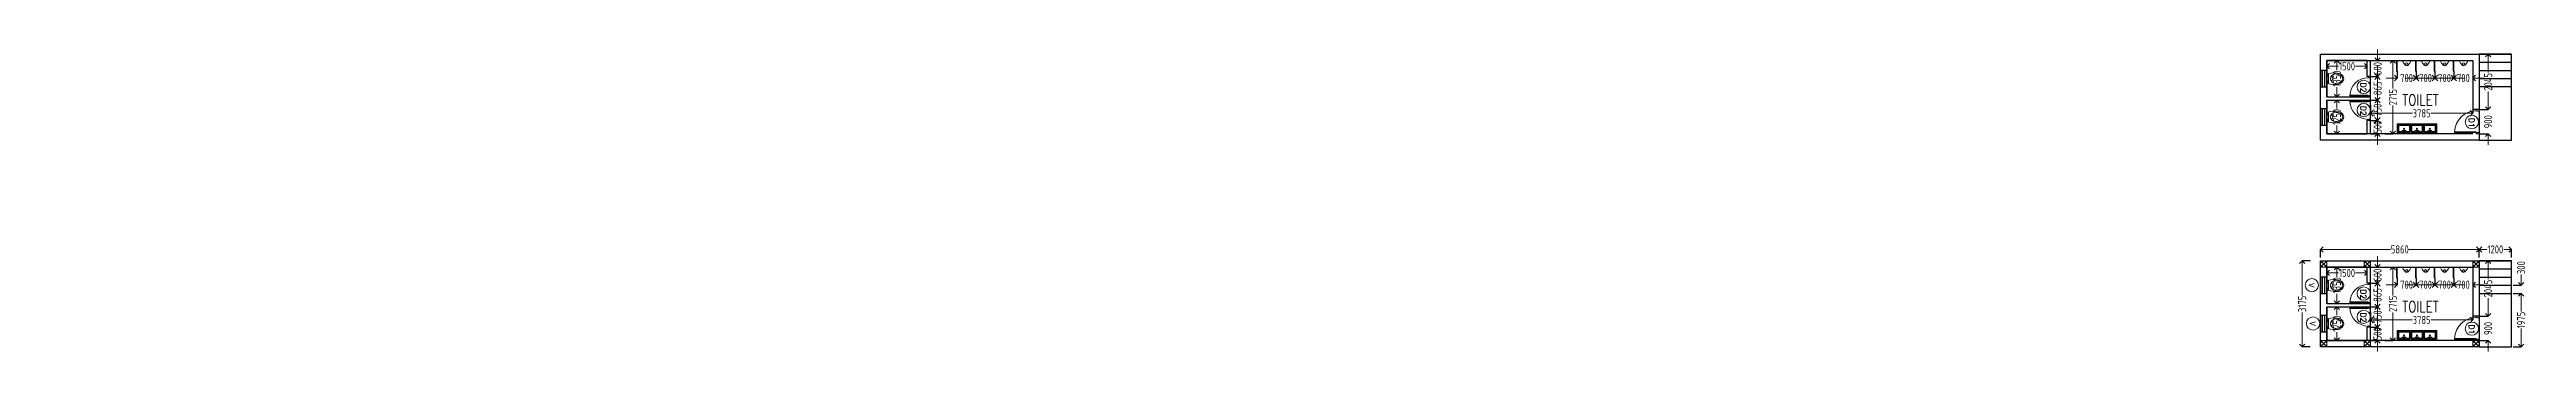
# Model space of a CAD drawing. Header units: inches. Extents: x -605 to 2991212, y -2872845 to 0.
# Drawn here: x 2101903 to 2193418, y -2741334 to -2730186 of the extents above; entities that cross this region are included whole.
import ezdxf

# ---------------------------------------------------------------- set-up
doc = ezdxf.new("R2010")
doc.units = ezdxf.units.IN
doc.header["$LTSCALE"] = 600
doc.header["$MEASUREMENT"] = 0
for name, color, linetype, lineweight in [('DIM', 251, 'Continuous', 0), ('FURNITURE', 23, 'Continuous', 9), ('OBJET', 251, 'Continuous', 9), ('rRCC 2', 40, 'Continuous', 15), ('TEXT', 7, 'Continuous', 0)]:
    doc.layers.add(name, color=color, linetype=linetype, lineweight=lineweight)
doc.layers.add('SnT-DIMENSION', color=7, linetype='Continuous')
doc.layers.add('SnT-ROAD', color=25, linetype='Continuous')
doc.layers.add('window', color=7, linetype='Continuous', lineweight=15, true_color=0x735461)
doc.styles.add('DIM', font='geniso.shx', dxfattribs={"width": 0.85})
doc.styles.add('PV_ROMAND', font='romand.shx')
doc.styles.add('ROMAND', font='romand.shx')
doc.dimstyles.new('ST-100', dxfattribs={"dimscale": 100, "dimtxt": 2.5, "dimasz": 2, "dimexe": 0.18, "dimexo": 0.0625, "dimgap": 0.2, "dimtad": 0, "dimdec": 0, "dimzin": 0, "dimdsep": 46, "dimtxsty": 'DIM', "dimblk": 'OPEN90', "dimcen": 0.09, "dimclrd": 256, "dimclrt": 7, "dimadec": 0, "dimazin": 0, "dimtfac": 1, "dimtdec": 0, "dimtofl": 0, "dimtmove": 0, "dimatfit": 3, "dimldrblk": 'OPEN90', "dimfxl": 1, "dimtolj": 1, "dimtzin": 0, "dimlwd": -1, "dimarcsym": 0})

msp = doc.modelspace()

# ---------------------------------------------------------------- texts
at = {"layer": 'SnT-DIMENSION', "linetype": 'ByBlock', "insert": (2187118.8, -2739480.5), "char_height": 400, "width": 4548.905, "attachment_point": 1, "style": 'ROMAND'}
msp.add_mtext('\\pxqc;{\\W0.8; TOILET}', dxfattribs=at)

# ---------------------------------------------------------------- blocks, each defined once
blk = doc.blocks.new('Urinal')
at = {"layer": 'OBJET'}
blk.add_circle((2454060.8, -2300340.1), 1.71, dxfattribs=at)
for centre, radius, start, end in [((2454055.3, -2300340.1), 6, 47.5611, 90), ((2454055.3, -2300340.1), 6, 270, 312.4389), ((2454083.6, -2300309.1), 36, 227.5611, 233.6632), ((2454083.6, -2300371.1), 36, 126.3368, 132.4389), ((2454060.8, -2300340.1), 2.48, 306.3368, 53.6632)]:
    blk.add_arc(centre, radius, start, end, dxfattribs=at)
blk = doc.blocks.new('door1')
at = {"layer": 'FURNITURE', "ltscale": 10}
blk.add_line((-29102.5, -2427.7), (-29134, -2427.7), dxfattribs=at)
for points in [[(-29103.3, -2391.1), (-29103.3, -2423.5), (-29102.2, -2423.5), (-29102.2, -2391.1)], [(-29134, -2425), (-29134.5, -2425), (-29134.5, -2423.5), (-29136.2, -2423.5), (-29136.2, -2427.7), (-29134, -2427.7)], [(-29102.5, -2425), (-29102, -2425), (-29102, -2423.5), (-29100.2, -2423.5), (-29100.2, -2427.7), (-29102.5, -2427.7)]]:
    blk.add_lwpolyline(points, close=True, dxfattribs=at)
blk.add_arc((-29102.2, -2423.5), 32.2, 91.8346, 180, dxfattribs=at)
blk = doc.blocks.new('D2')
at = {"layer": 'TEXT'}
blk.add_circle((2458089, -2300414), 246, dxfattribs=at)
at = {"layer": 'TEXT', "insert": (2457932, -2300321), "char_height": 206.1, "attachment_point": 1, "style": 'PV_ROMAND'}
blk.add_mtext('D2', dxfattribs=at)
blk = doc.blocks.new('WC')
at = {"layer": 'OBJET'}
for p, q in [((-6.5, 2.5), (6.5, 2.5)), ((-5.8, 0), (5.8, 0))]:
    blk.add_line(p, q, dxfattribs=at)
for centre in [(-3.9, 1.1), (3.9, 1.1)]:
    blk.add_circle(centre, 0.504, dxfattribs=at)
for centre, radius, start, end in [((34.7, 11.8), 42.2, 181.0205, 196.1744), ((0, 11), 6, 180, 0), ((0, 5), 2.79, 13.4234, 166.5766), ((-34.7, 11.8), 42.2, 343.8256, 358.9795)]:
    blk.add_arc(centre, radius, start, end, dxfattribs=at)
blk.add_ellipse((0, 11), major_axis=(0, 11), ratio=0.681818, start_param=4.712389, end_param=7.853982, dxfattribs=at)
blk.add_open_spline([(6, 11), (6, 11.7), (5.9, 12.4), (5.7, 14.2), (5.4, 15.3), (4.6, 17.2), (4, 18.1), (2.9, 19.4), (2.3, 19.8), (1, 20.4), (0.4, 20.5), (-0.7, 20.5), (-1.3, 20.3), (-2.3, 19.8), (-2.8, 19.4), (-3.8, 18.4), (-4.2, 17.8), (-5, 16.3), (-5.3, 15.5), (-5.8, 13.7), (-5.9, 12.7), (-6, 11.5), (-6, 11.3), (-6, 11)], degree=3, knots=[4.712389, 4.712389, 4.712389, 4.712389, 4.92559, 4.92559, 5.275668, 5.275668, 5.625747, 5.625747, 5.975825, 5.975825, 6.325903, 6.325903, 6.616019, 6.616019, 6.906135, 6.906135, 7.196251, 7.196251, 7.486368, 7.486368, 7.776484, 7.776484, 7.853982, 7.853982, 7.853982, 7.853982], dxfattribs=at)
blk = doc.blocks.new('D1')
at = {"layer": 'TEXT'}
blk.add_circle((2456730, -2276732), 246, dxfattribs=at)
at = {"layer": 'TEXT', "insert": (2456573, -2276639), "char_height": 206.1, "attachment_point": 1, "style": 'PV_ROMAND'}
blk.add_mtext('D1', dxfattribs=at)
blk = doc.blocks.new('svsdsdcsd')
at = {"layer": 'OBJET', "linetype": 'ByBlock'}
for p, q in [((165026.2, -53640.8), (165026.2, -53633)), ((165027.1, -53632.2), (165041.4, -53632.2)), ((165030, -53641.7), (165027.1, -53641.7)), ((165031.5, -53640.3), (165030.7, -53641.3)), ((165036.3, -53640), (165032.1, -53640)), ((165037.8, -53641.3), (165037, -53640.3)), ((165041.4, -53641.7), (165038.4, -53641.7)), ((165042.2, -53633), (165042.2, -53640.8))]:
    blk.add_line(p, q, dxfattribs=at)
blk.add_lwpolyline([(165042.7, -53642.9), (165025.8, -53642.9, -0.414214), (165025, -53642.1), (165025, -53631.8, -0.414214), (165025.8, -53630.9), (165042.7, -53630.9, -0.414214), (165043.5, -53631.8), (165043.5, -53642.1, -0.414214)], format="xyb", close=True, dxfattribs=at)
for centre, radius in [((165032.8, -53641), 0.421), ((165034.2, -53637.5), 0.842), ((165034.2, -53641), 0.421), ((165035.7, -53641), 0.421)]:
    blk.add_circle(centre, radius, dxfattribs=at)
for centre, start, end in [((165027.1, -53633), 90, 180), ((165027.1, -53640.8), 180, 270), ((165030, -53640.8), 270, 323.1301), ((165032.1, -53640.8), 90, 143.1301), ((165036.3, -53640.8), 36.8699, 90), ((165038.4, -53640.8), 216.8699, 270), ((165041.4, -53633), 0, 90), ((165041.4, -53640.8), 270, 0)]:
    blk.add_arc(centre, 0.842, start, end, dxfattribs=at)
blk = doc.blocks.new('5TV')
at = {"layer": 'SnT-ROAD', "color": 5, "linetype": 'ByBlock'}
blk.add_lwpolyline([(2695000, -2336680), (2695000, -2337280), (2695230, -2337280), (2695230, -2336680)], close=True, dxfattribs=at)
for points in [[(2695071, -2337280), (2695071, -2336680)], [(2695159, -2337280), (2695159, -2336680)]]:
    blk.add_lwpolyline(points, dxfattribs=at)
blk = doc.blocks.new('_Open90')
at = {"color": 0, "linetype": 'ByBlock', "lineweight": -2}
for p, q in [((0, 0), (-1, 0)), ((-0.5, 0.5), (0, 0)), ((0, 0), (-0.5, -0.5))]:
    blk.add_line(p, q, dxfattribs=at)
blk = doc.blocks.new('*D1980')
at = {"layer": 'Defpoints', "color": 0}
for p in [(2185808, -2737989), (2191668, -2737566), (2191668, -2737989)]:
    blk.add_point(p, dxfattribs=at)
at = {"layer": 'DIM', "color": 0, "linetype": 'ByBlock', "lineweight": -2}
for p, q in [((2185808, -2737866), (2185808, -2737566)), ((2191668, -2737866), (2191668, -2737566))]:
    blk.add_line(p, q, dxfattribs=at)
at = {"layer": 'DIM', "linetype": 'ByBlock'}
for p, q in [((2186008, -2737566), (2188399, -2737566)), ((2191468, -2737566), (2189077, -2737566))]:
    blk.add_line(p, q, dxfattribs=at)
at = {"layer": 'DIM', "xscale": 200, "yscale": 200, "zscale": 200}
for p, rotation in [((2185808, -2737566), 179.9999999999955), ((2191668, -2737566), 359.9999999999955)]:
    blk.add_blockref('_Open90', p, dxfattribs=dict(at, rotation=rotation))
at = {"layer": 'DIM', "color": 7, "insert": (2188738, -2737566), "char_height": 300, "attachment_point": 5, "style": 'DIM'}
blk.add_mtext('\\A1;5860', dxfattribs=at)
blk = doc.blocks.new('*D1981')
at = {"layer": 'Defpoints', "color": 0}
for p in [(2191668, -2737989), (2192868, -2737566), (2192868, -2737989)]:
    blk.add_point(p, dxfattribs=at)
at = {"layer": 'DIM', "color": 0, "linetype": 'ByBlock', "lineweight": -2}
for p, q in [((2191668, -2737866), (2191668, -2737566)), ((2192868, -2737866), (2192868, -2737566))]:
    blk.add_line(p, q, dxfattribs=at)
at = {"layer": 'DIM', "linetype": 'ByBlock'}
for p, q in [((2191868, -2737566), (2191954, -2737566)), ((2192668, -2737566), (2192581, -2737566))]:
    blk.add_line(p, q, dxfattribs=at)
at = {"layer": 'DIM', "xscale": 200, "yscale": 200, "zscale": 200, "rotation": 180}
blk.add_blockref('_Open90', (2191668, -2737566), dxfattribs=at)
at = {"layer": 'DIM', "xscale": 200, "yscale": 200, "zscale": 200}
blk.add_blockref('_Open90', (2192868, -2737566), dxfattribs=at)
at = {"layer": 'DIM', "color": 7, "insert": (2192268, -2737566), "char_height": 300, "attachment_point": 5, "style": 'DIM'}
blk.add_mtext('\\A1;1200', dxfattribs=at)
blk = doc.blocks.new('*D1982')
at = {"layer": 'Defpoints', "color": 0}
for p in [(2186038, -2738435), (2187538, -2738435), (2187538, -2738435)]:
    blk.add_point(p, dxfattribs=at)
at = {"layer": 'DIM', "color": 0, "linetype": 'ByBlock', "lineweight": -2}
for p, q in [((2186038, -2738435), (2186038, -2738435)), ((2187538, -2738435), (2187538, -2738435))]:
    blk.add_line(p, q, dxfattribs=at)
at = {"layer": 'DIM', "linetype": 'ByBlock'}
for p, q in [((2186238, -2738435), (2186474, -2738435)), ((2187338, -2738435), (2187101, -2738435))]:
    blk.add_line(p, q, dxfattribs=at)
at = {"layer": 'DIM', "xscale": 200, "yscale": 200, "zscale": 200}
for p, rotation in [((2186038, -2738435), 179.9999999999822), ((2187538, -2738435), 359.9999999999822)]:
    blk.add_blockref('_Open90', p, dxfattribs=dict(at, rotation=rotation))
at = {"layer": 'DIM', "color": 7, "insert": (2186788, -2738435), "char_height": 300, "attachment_point": 5, "style": 'DIM'}
blk.add_mtext('\\A1;1500', dxfattribs=at)
blk = doc.blocks.new('*D1983')
at = {"layer": 'Defpoints', "color": 0}
for p in [(2186038, -2739684), (2186038, -2740934), (2186413, -2740934)]:
    blk.add_point(p, dxfattribs=at)
at = {"layer": 'DIM', "color": 0, "linetype": 'ByBlock', "lineweight": -2}
for p, q in [((2186113, -2739684), (2186413, -2739684)), ((2186113, -2740934), (2186413, -2740934))]:
    blk.add_line(p, q, dxfattribs=at)
at = {"layer": 'DIM', "linetype": 'ByBlock'}
for p, q in [((2186413, -2739884), (2186413, -2739996)), ((2186413, -2740734), (2186413, -2740622))]:
    blk.add_line(p, q, dxfattribs=at)
at = {"layer": 'DIM', "xscale": 200, "yscale": 200, "zscale": 200}
for p, rotation in [((2186413, -2739684), 89.99999999997867), ((2186413, -2740934), 269.9999999999786)]:
    blk.add_blockref('_Open90', p, dxfattribs=dict(at, rotation=rotation))
at = {"layer": 'DIM', "color": 7, "insert": (2186413, -2740309), "char_height": 300, "attachment_point": 5, "rotation": 90, "style": 'DIM'}
blk.add_mtext('\\A1;1250', dxfattribs=at)
blk = doc.blocks.new('*D1984')
at = {"layer": 'Defpoints', "color": 0}
for p in [(2185808, -2737989), (2185132, -2741164), (2185808, -2741164)]:
    blk.add_point(p, dxfattribs=at)
at = {"layer": 'DIM', "color": 0, "linetype": 'ByBlock', "lineweight": -2}
for p, q in [((2185432, -2737989), (2185132, -2737989)), ((2185432, -2741164), (2185132, -2741164))]:
    blk.add_line(p, q, dxfattribs=at)
at = {"layer": 'DIM', "linetype": 'ByBlock'}
for p, q in [((2185132, -2738189), (2185132, -2739263)), ((2185132, -2740964), (2185132, -2739890))]:
    blk.add_line(p, q, dxfattribs=at)
at = {"layer": 'DIM', "xscale": 200, "yscale": 200, "zscale": 200}
for p, rotation in [((2185132, -2737989), 90), ((2185132, -2741164), 270)]:
    blk.add_blockref('_Open90', p, dxfattribs=dict(at, rotation=rotation))
at = {"layer": 'DIM', "color": 7, "insert": (2185132, -2739576), "char_height": 300, "attachment_point": 5, "rotation": 90, "style": 'DIM'}
blk.add_mtext('\\A1;3175', dxfattribs=at)
blk = doc.blocks.new('*D1985')
at = {"layer": 'Defpoints', "color": 0}
for p in [(2187653, -2739462), (2191438, -2739462), (2191438, -2740173)]:
    blk.add_point(p, dxfattribs=at)
at = {"layer": 'DIM', "color": 0, "linetype": 'ByBlock', "lineweight": -2}
for p, q in [((2187653, -2739873), (2187653, -2740173)), ((2191438, -2739873), (2191438, -2740173))]:
    blk.add_line(p, q, dxfattribs=at)
at = {"layer": 'DIM', "linetype": 'ByBlock'}
for p, q in [((2187853, -2740173), (2189206, -2740173)), ((2191238, -2740173), (2189884, -2740173))]:
    blk.add_line(p, q, dxfattribs=at)
at = {"layer": 'DIM', "xscale": 200, "yscale": 200, "zscale": 200}
for p, rotation in [((2187653, -2740173), 179.9999999999859), ((2191438, -2740173), 359.9999999999859)]:
    blk.add_blockref('_Open90', p, dxfattribs=dict(at, rotation=rotation))
at = {"layer": 'DIM', "color": 7, "insert": (2189545, -2740173), "char_height": 300, "attachment_point": 5, "style": 'DIM'}
blk.add_mtext('\\A1;3785', dxfattribs=at)
blk = doc.blocks.new('*D1986')
at = {"layer": 'Defpoints', "color": 0}
for p in [(2188131, -2738219), (2188131, -2740934), (2188484, -2740934)]:
    blk.add_point(p, dxfattribs=at)
at = {"layer": 'DIM', "color": 0, "linetype": 'ByBlock', "lineweight": -2}
for p, q in [((2188184, -2738219), (2188484, -2738219)), ((2188184, -2740934), (2188484, -2740934))]:
    blk.add_line(p, q, dxfattribs=at)
at = {"layer": 'DIM', "linetype": 'ByBlock'}
for p, q in [((2188484, -2738419), (2188484, -2739263)), ((2188484, -2740734), (2188484, -2739890))]:
    blk.add_line(p, q, dxfattribs=at)
at = {"layer": 'DIM', "xscale": 200, "yscale": 200, "zscale": 200}
for p, rotation in [((2188484, -2738219), 90.00000000046188), ((2188484, -2740934), 270.0000000004619)]:
    blk.add_blockref('_Open90', p, dxfattribs=dict(at, rotation=rotation))
at = {"layer": 'DIM', "color": 7, "insert": (2188484, -2739576), "char_height": 300, "attachment_point": 5, "rotation": 90, "style": 'DIM'}
blk.add_mtext('\\A1;2715', dxfattribs=at)
blk = doc.blocks.new('*D1987')
at = {"layer": 'Defpoints', "color": 0}
for p in [(2186397, -2738219), (2186413, -2738219), (2186413, -2739569)]:
    blk.add_point(p, dxfattribs=at)
at = {"layer": 'DIM', "color": 0, "linetype": 'ByBlock', "lineweight": -2}
for p, q in [((2186397, -2738219), (2186413, -2738219)), ((2186413, -2739569), (2186413, -2739569))]:
    blk.add_line(p, q, dxfattribs=at)
at = {"layer": 'DIM', "linetype": 'ByBlock'}
for p, q in [((2186413, -2738419), (2186413, -2738581)), ((2186413, -2739369), (2186413, -2739207))]:
    blk.add_line(p, q, dxfattribs=at)
at = {"layer": 'DIM', "xscale": 200, "yscale": 200, "zscale": 200}
for p, rotation in [((2186413, -2738219), 90), ((2186413, -2739569), 270)]:
    blk.add_blockref('_Open90', p, dxfattribs=dict(at, rotation=rotation))
at = {"layer": 'DIM', "color": 7, "insert": (2186413, -2738894), "char_height": 300, "attachment_point": 5, "rotation": 90, "style": 'DIM'}
blk.add_mtext('\\A1;1350', dxfattribs=at)
blk = doc.blocks.new('*D1988')
at = {"layer": 'Defpoints', "color": 0}
for p in [(2187653, -2738219), (2187653, -2738819), (2187916, -2738819)]:
    blk.add_point(p, dxfattribs=at)
at = {"layer": 'DIM', "linetype": 'ByBlock'}
for p, q in [((2187916, -2738019), (2187916, -2737819)), ((2187916, -2739019), (2187916, -2739219))]:
    blk.add_line(p, q, dxfattribs=at)
at = {"layer": 'DIM', "color": 0, "linetype": 'ByBlock', "lineweight": -2}
for p, q in [((2187653, -2738219), (2187916, -2738219)), ((2187653, -2738819), (2187916, -2738819))]:
    blk.add_line(p, q, dxfattribs=at)
at = {"layer": 'DIM', "xscale": 200, "yscale": 200, "zscale": 200}
for p, rotation in [((2187916, -2738219), 270), ((2187916, -2738819), 90)]:
    blk.add_blockref('_Open90', p, dxfattribs=dict(at, rotation=rotation))
at = {"layer": 'DIM', "color": 7, "insert": (2187916, -2738519), "char_height": 300, "attachment_point": 5, "rotation": 90, "style": 'DIM'}
blk.add_mtext('\\A1;600', dxfattribs=at)
blk = doc.blocks.new('*D1989')
at = {"layer": 'Defpoints', "color": 0}
for p in [(2187653, -2738819), (2187653, -2739684), (2187916, -2739684)]:
    blk.add_point(p, dxfattribs=at)
at = {"layer": 'DIM', "color": 0, "linetype": 'ByBlock', "lineweight": -2}
for p, q in [((2187653, -2738819), (2187916, -2738819)), ((2187653, -2739684), (2187916, -2739684))]:
    blk.add_line(p, q, dxfattribs=at)
at = {"layer": 'DIM', "linetype": 'ByBlock'}
for p, q in [((2187916, -2738619), (2187916, -2738419)), ((2187916, -2739884), (2187916, -2740084))]:
    blk.add_line(p, q, dxfattribs=at)
at = {"layer": 'DIM', "xscale": 200, "yscale": 200, "zscale": 200}
for p, rotation in [((2187916, -2738819), 270), ((2187916, -2739684), 90)]:
    blk.add_blockref('_Open90', p, dxfattribs=dict(at, rotation=rotation))
at = {"layer": 'DIM', "color": 7, "insert": (2187916, -2739251), "char_height": 300, "attachment_point": 5, "rotation": 90, "style": 'DIM'}
blk.add_mtext('\\A1;865', dxfattribs=at)
blk = doc.blocks.new('*D1990')
at = {"layer": 'Defpoints', "color": 0}
for p in [(2187653, -2739684), (2187653, -2740434), (2187916, -2740434)]:
    blk.add_point(p, dxfattribs=at)
at = {"layer": 'DIM', "color": 0, "linetype": 'ByBlock', "lineweight": -2}
for p, q in [((2187653, -2739684), (2187916, -2739684)), ((2187653, -2740434), (2187916, -2740434))]:
    blk.add_line(p, q, dxfattribs=at)
at = {"layer": 'DIM', "linetype": 'ByBlock'}
for p, q in [((2187916, -2739484), (2187916, -2739284)), ((2187916, -2740634), (2187916, -2740834))]:
    blk.add_line(p, q, dxfattribs=at)
at = {"layer": 'DIM', "xscale": 200, "yscale": 200, "zscale": 200}
for p, rotation in [((2187916, -2739684), 270), ((2187916, -2740434), 90)]:
    blk.add_blockref('_Open90', p, dxfattribs=dict(at, rotation=rotation))
at = {"layer": 'DIM', "color": 7, "insert": (2187916, -2740059), "char_height": 300, "attachment_point": 5, "rotation": 90, "style": 'DIM'}
blk.add_mtext('\\A1;750', dxfattribs=at)
blk = doc.blocks.new('*D1991')
at = {"layer": 'Defpoints', "color": 0}
for p in [(2187653, -2740434), (2187653, -2740934), (2187916, -2740934)]:
    blk.add_point(p, dxfattribs=at)
at = {"layer": 'DIM', "color": 0, "linetype": 'ByBlock', "lineweight": -2}
for p, q in [((2187653, -2740434), (2187916, -2740434)), ((2187653, -2740934), (2187916, -2740934))]:
    blk.add_line(p, q, dxfattribs=at)
at = {"layer": 'DIM', "linetype": 'ByBlock'}
for p, q in [((2187916, -2740234), (2187916, -2740034)), ((2187916, -2741134), (2187916, -2741334))]:
    blk.add_line(p, q, dxfattribs=at)
at = {"layer": 'DIM', "xscale": 200, "yscale": 200, "zscale": 200}
for p, rotation in [((2187916, -2740434), 270), ((2187916, -2740934), 90)]:
    blk.add_blockref('_Open90', p, dxfattribs=dict(at, rotation=rotation))
at = {"layer": 'DIM', "color": 7, "insert": (2187916, -2740684), "char_height": 300, "attachment_point": 5, "rotation": 90, "style": 'DIM'}
blk.add_mtext('\\A1;500', dxfattribs=at)
blk = doc.blocks.new('*D1992')
at = {"layer": 'Defpoints', "color": 0}
for p in [(2190738, -2738619), (2191438, -2738619), (2191438, -2738870)]:
    blk.add_point(p, dxfattribs=at)
at = {"layer": 'DIM', "linetype": 'ByBlock'}
for p, q in [((2190538, -2738870), (2190338, -2738870)), ((2191638, -2738870), (2191838, -2738870))]:
    blk.add_line(p, q, dxfattribs=at)
at = {"layer": 'DIM', "color": 0, "linetype": 'ByBlock', "lineweight": -2}
for p, q in [((2190738, -2738619), (2190738, -2738870)), ((2191438, -2738619), (2191438, -2738870))]:
    blk.add_line(p, q, dxfattribs=at)
at = {"layer": 'DIM', "xscale": 200, "yscale": 200, "zscale": 200}
blk.add_blockref('_Open90', (2190738, -2738870), dxfattribs=at)
at = {"layer": 'DIM', "xscale": 200, "yscale": 200, "zscale": 200, "rotation": 180}
blk.add_blockref('_Open90', (2191438, -2738870), dxfattribs=at)
at = {"layer": 'DIM', "color": 7, "insert": (2191088, -2738870), "char_height": 300, "attachment_point": 5, "style": 'DIM'}
blk.add_mtext('\\A1;700', dxfattribs=at)
blk = doc.blocks.new('*D1993')
at = {"layer": 'Defpoints', "color": 0}
for p in [(2190038, -2738619), (2190738, -2738619), (2190738, -2738870)]:
    blk.add_point(p, dxfattribs=at)
at = {"layer": 'DIM', "linetype": 'ByBlock'}
for p, q in [((2189838, -2738870), (2189638, -2738870)), ((2190938, -2738870), (2191138, -2738870))]:
    blk.add_line(p, q, dxfattribs=at)
at = {"layer": 'DIM', "color": 0, "linetype": 'ByBlock', "lineweight": -2}
for p, q in [((2190038, -2738619), (2190038, -2738870)), ((2190738, -2738619), (2190738, -2738870))]:
    blk.add_line(p, q, dxfattribs=at)
at = {"layer": 'DIM', "xscale": 200, "yscale": 200, "zscale": 200}
blk.add_blockref('_Open90', (2190038, -2738870), dxfattribs=at)
at = {"layer": 'DIM', "xscale": 200, "yscale": 200, "zscale": 200, "rotation": 180}
blk.add_blockref('_Open90', (2190738, -2738870), dxfattribs=at)
at = {"layer": 'DIM', "color": 7, "insert": (2190388, -2738870), "char_height": 300, "attachment_point": 5, "style": 'DIM'}
blk.add_mtext('\\A1;700', dxfattribs=at)
blk = doc.blocks.new('*D1994')
at = {"layer": 'Defpoints', "color": 0}
for p in [(2189338, -2738619), (2190038, -2738619), (2190038, -2738870)]:
    blk.add_point(p, dxfattribs=at)
at = {"layer": 'DIM', "linetype": 'ByBlock'}
for p, q in [((2189138, -2738870), (2188938, -2738870)), ((2190238, -2738870), (2190438, -2738870))]:
    blk.add_line(p, q, dxfattribs=at)
at = {"layer": 'DIM', "color": 0, "linetype": 'ByBlock', "lineweight": -2}
for p, q in [((2189338, -2738619), (2189338, -2738870)), ((2190038, -2738619), (2190038, -2738870))]:
    blk.add_line(p, q, dxfattribs=at)
at = {"layer": 'DIM', "xscale": 200, "yscale": 200, "zscale": 200}
blk.add_blockref('_Open90', (2189338, -2738870), dxfattribs=at)
at = {"layer": 'DIM', "xscale": 200, "yscale": 200, "zscale": 200, "rotation": 180}
blk.add_blockref('_Open90', (2190038, -2738870), dxfattribs=at)
at = {"layer": 'DIM', "color": 7, "insert": (2189688, -2738870), "char_height": 300, "attachment_point": 5, "style": 'DIM'}
blk.add_mtext('\\A1;700', dxfattribs=at)
blk = doc.blocks.new('*D1995')
at = {"layer": 'Defpoints', "color": 0}
for p in [(2188638, -2738622), (2189338, -2738619), (2189338, -2738870)]:
    blk.add_point(p, dxfattribs=at)
at = {"layer": 'DIM', "linetype": 'ByBlock'}
for p, q in [((2188438, -2738870), (2188238, -2738870)), ((2189538, -2738870), (2189738, -2738870))]:
    blk.add_line(p, q, dxfattribs=at)
at = {"layer": 'DIM', "color": 0, "linetype": 'ByBlock', "lineweight": -2}
for p, q in [((2188638, -2738622), (2188638, -2738870)), ((2189338, -2738619), (2189338, -2738870))]:
    blk.add_line(p, q, dxfattribs=at)
at = {"layer": 'DIM', "xscale": 200, "yscale": 200, "zscale": 200}
blk.add_blockref('_Open90', (2188638, -2738870), dxfattribs=at)
at = {"layer": 'DIM', "xscale": 200, "yscale": 200, "zscale": 200, "rotation": 180}
blk.add_blockref('_Open90', (2189338, -2738870), dxfattribs=at)
at = {"layer": 'DIM', "color": 7, "insert": (2188988, -2738870), "char_height": 300, "attachment_point": 5, "style": 'DIM'}
blk.add_mtext('\\A1;700', dxfattribs=at)
blk = doc.blocks.new('*D1996')
at = {"layer": 'Defpoints', "color": 0}
for p in [(2191668, -2740034), (2192003, -2740034), (2191668, -2740934)]:
    blk.add_point(p, dxfattribs=at)
at = {"layer": 'DIM', "linetype": 'ByBlock'}
for p, q in [((2192003, -2739834), (2192003, -2739634)), ((2192003, -2741134), (2192003, -2741334))]:
    blk.add_line(p, q, dxfattribs=at)
at = {"layer": 'DIM', "color": 0, "linetype": 'ByBlock', "lineweight": -2}
for p, q in [((2191703, -2740034), (2192003, -2740034)), ((2191703, -2740934), (2192003, -2740934))]:
    blk.add_line(p, q, dxfattribs=at)
at = {"layer": 'DIM', "xscale": 200, "yscale": 200, "zscale": 200}
for p, rotation in [((2192003, -2740034), 270), ((2192003, -2740934), 90)]:
    blk.add_blockref('_Open90', p, dxfattribs=dict(at, rotation=rotation))
at = {"layer": 'DIM', "color": 7, "insert": (2192003, -2740484), "char_height": 300, "attachment_point": 5, "rotation": 90, "style": 'DIM'}
blk.add_mtext('\\A1;900', dxfattribs=at)
blk = doc.blocks.new('*D1997')
at = {"layer": 'Defpoints', "color": 0}
for p in [(2191668, -2737989), (2192003, -2737989), (2191671, -2740034)]:
    blk.add_point(p, dxfattribs=at)
at = {"layer": 'DIM', "color": 0, "linetype": 'ByBlock', "lineweight": -2}
for p, q in [((2191703, -2737989), (2192003, -2737989)), ((2191703, -2740034), (2192003, -2740034))]:
    blk.add_line(p, q, dxfattribs=at)
at = {"layer": 'DIM', "linetype": 'ByBlock'}
for p, q in [((2192003, -2738189), (2192003, -2738660)), ((2192003, -2739834), (2192003, -2739363))]:
    blk.add_line(p, q, dxfattribs=at)
at = {"layer": 'DIM', "xscale": 200, "yscale": 200, "zscale": 200}
for p, rotation in [((2192003, -2737989), 90), ((2192003, -2740034), 270)]:
    blk.add_blockref('_Open90', p, dxfattribs=dict(at, rotation=rotation))
at = {"layer": 'DIM', "color": 7, "insert": (2192003, -2739011), "char_height": 300, "attachment_point": 5, "rotation": 90, "style": 'DIM'}
blk.add_mtext('\\A1;2045', dxfattribs=at)
blk = doc.blocks.new('*D1998')
at = {"layer": 'Defpoints', "color": 0}
for p in [(2192868, -2739189), (2193221, -2739189), (2192868, -2741164)]:
    blk.add_point(p, dxfattribs=at)
at = {"layer": 'DIM', "color": 0, "linetype": 'ByBlock', "lineweight": -2}
for p, q in [((2192921, -2739189), (2193221, -2739189)), ((2192921, -2741164), (2193221, -2741164))]:
    blk.add_line(p, q, dxfattribs=at)
at = {"layer": 'DIM', "linetype": 'ByBlock'}
for p, q in [((2193221, -2739389), (2193221, -2739863)), ((2193221, -2740964), (2193221, -2740490))]:
    blk.add_line(p, q, dxfattribs=at)
at = {"layer": 'DIM', "xscale": 200, "yscale": 200, "zscale": 200}
for p, rotation in [((2193221, -2739189), 90), ((2193221, -2741164), 270)]:
    blk.add_blockref('_Open90', p, dxfattribs=dict(at, rotation=rotation))
at = {"layer": 'DIM', "color": 7, "insert": (2193221, -2740176), "char_height": 300, "attachment_point": 5, "rotation": 90, "style": 'DIM'}
blk.add_mtext('\\A1;1975', dxfattribs=at)
blk = doc.blocks.new('*D1999')
at = {"layer": 'Defpoints', "color": 0}
for p in [(2192868, -2738889), (2193221, -2738889), (2192868, -2739189)]:
    blk.add_point(p, dxfattribs=at)
at = {"layer": 'DIM', "color": 0, "linetype": 'ByBlock', "lineweight": -2}
for p, q in [((2192921, -2738889), (2193221, -2738889)), ((2192921, -2739189), (2193221, -2739189))]:
    blk.add_line(p, q, dxfattribs=at)
at = {"layer": 'DIM', "linetype": 'ByBlock'}
for p, q in [((2193221, -2738689), (2193221, -2738489)), ((2193221, -2739389), (2193221, -2739589))]:
    blk.add_line(p, q, dxfattribs=at)
at = {"layer": 'DIM', "xscale": 200, "yscale": 200, "zscale": 200}
for p, rotation in [((2193221, -2738889), 270), ((2193221, -2739189), 90)]:
    blk.add_blockref('_Open90', p, dxfattribs=dict(at, rotation=rotation))
at = {"layer": 'DIM', "color": 7, "insert": (2193221, -2738239), "char_height": 300, "attachment_point": 5, "rotation": 90, "style": 'DIM'}
blk.add_mtext('\\A1;300', dxfattribs=at)
blk = doc.blocks.new('V')
at = {"layer": 'TEXT'}
blk.add_circle((2924932, -2650684), 246, dxfattribs=at)
at = {"layer": 'TEXT', "insert": (2925023, -2650609), "char_height": 206, "attachment_point": 1, "rotation": 270, "style": 'PV_ROMAND'}
blk.add_mtext('V', dxfattribs=at)
blk = doc.blocks.new('*D2000')
at = {"layer": 'Defpoints', "color": 0}
for p in [(2316610, -2789549), (2318110, -2789549), (2318110, -2789549)]:
    blk.add_point(p, dxfattribs=at)
at = {"layer": 'DIM', "color": 0, "linetype": 'ByBlock', "lineweight": -2}
for p, q in [((2316610, -2789549), (2316610, -2789549)), ((2318110, -2789549), (2318110, -2789549))]:
    blk.add_line(p, q, dxfattribs=at)
at = {"layer": 'DIM', "linetype": 'ByBlock'}
for p, q in [((2316810, -2789549), (2317047, -2789549)), ((2317910, -2789549), (2317673, -2789549))]:
    blk.add_line(p, q, dxfattribs=at)
at = {"layer": 'DIM', "xscale": 200, "yscale": 200, "zscale": 200}
for p, rotation in [((2316610, -2789549), 179.9999999999822), ((2318110, -2789549), 359.9999999999822)]:
    blk.add_blockref('_Open90', p, dxfattribs=dict(at, rotation=rotation))
at = {"layer": 'DIM', "color": 7, "insert": (2317360, -2789549), "char_height": 300, "attachment_point": 5, "style": 'DIM'}
blk.add_mtext('\\A1;1500', dxfattribs=at)
blk = doc.blocks.new('*D2001')
at = {"layer": 'Defpoints', "color": 0}
for p in [(2316610, -2790797), (2316610, -2792047), (2316985, -2792047)]:
    blk.add_point(p, dxfattribs=at)
at = {"layer": 'DIM', "color": 0, "linetype": 'ByBlock', "lineweight": -2}
for p, q in [((2316685, -2790797), (2316985, -2790797)), ((2316685, -2792047), (2316985, -2792047))]:
    blk.add_line(p, q, dxfattribs=at)
at = {"layer": 'DIM', "linetype": 'ByBlock'}
for p, q in [((2316985, -2790997), (2316985, -2791109)), ((2316985, -2791847), (2316985, -2791735))]:
    blk.add_line(p, q, dxfattribs=at)
at = {"layer": 'DIM', "xscale": 200, "yscale": 200, "zscale": 200}
for p, rotation in [((2316985, -2790797), 89.99999999997867), ((2316985, -2792047), 269.9999999999786)]:
    blk.add_blockref('_Open90', p, dxfattribs=dict(at, rotation=rotation))
at = {"layer": 'DIM', "color": 7, "insert": (2316985, -2791422), "char_height": 300, "attachment_point": 5, "rotation": 90, "style": 'DIM'}
blk.add_mtext('\\A1;1250', dxfattribs=at)
blk = doc.blocks.new('*D2002')
at = {"layer": 'Defpoints', "color": 0}
for p in [(2318225, -2790576), (2322010, -2790576), (2322010, -2791286)]:
    blk.add_point(p, dxfattribs=at)
at = {"layer": 'DIM', "color": 0, "linetype": 'ByBlock', "lineweight": -2}
for p, q in [((2318225, -2790986), (2318225, -2791286)), ((2322010, -2790986), (2322010, -2791286))]:
    blk.add_line(p, q, dxfattribs=at)
at = {"layer": 'DIM', "linetype": 'ByBlock'}
for p, q in [((2318425, -2791286), (2319779, -2791286)), ((2321810, -2791286), (2320456, -2791286))]:
    blk.add_line(p, q, dxfattribs=at)
at = {"layer": 'DIM', "xscale": 200, "yscale": 200, "zscale": 200}
for p, rotation in [((2318225, -2791286), 179.9999999999859), ((2322010, -2791286), 359.9999999999859)]:
    blk.add_blockref('_Open90', p, dxfattribs=dict(at, rotation=rotation))
at = {"layer": 'DIM', "color": 7, "insert": (2320117, -2791286), "char_height": 300, "attachment_point": 5, "style": 'DIM'}
blk.add_mtext('\\A1;3785', dxfattribs=at)
blk = doc.blocks.new('*D2003')
at = {"layer": 'Defpoints', "color": 0}
for p in [(2318703, -2789332), (2318703, -2792047), (2319056, -2792047)]:
    blk.add_point(p, dxfattribs=at)
at = {"layer": 'DIM', "color": 0, "linetype": 'ByBlock', "lineweight": -2}
for p, q in [((2318756, -2789332), (2319056, -2789332)), ((2318756, -2792047), (2319056, -2792047))]:
    blk.add_line(p, q, dxfattribs=at)
at = {"layer": 'DIM', "linetype": 'ByBlock'}
for p, q in [((2319056, -2789532), (2319056, -2790376)), ((2319056, -2791847), (2319056, -2791003))]:
    blk.add_line(p, q, dxfattribs=at)
at = {"layer": 'DIM', "xscale": 200, "yscale": 200, "zscale": 200}
for p, rotation in [((2319056, -2789332), 90.00000000046188), ((2319056, -2792047), 270.0000000004619)]:
    blk.add_blockref('_Open90', p, dxfattribs=dict(at, rotation=rotation))
at = {"layer": 'DIM', "color": 7, "insert": (2319056, -2790690), "char_height": 300, "attachment_point": 5, "rotation": 90, "style": 'DIM'}
blk.add_mtext('\\A1;2715', dxfattribs=at)
blk = doc.blocks.new('*D2004')
at = {"layer": 'Defpoints', "color": 0}
for p in [(2316969, -2789332), (2316985, -2789332), (2316985, -2790682)]:
    blk.add_point(p, dxfattribs=at)
at = {"layer": 'DIM', "color": 0, "linetype": 'ByBlock', "lineweight": -2}
for p, q in [((2316969, -2789332), (2316985, -2789332)), ((2316985, -2790682), (2316985, -2790682))]:
    blk.add_line(p, q, dxfattribs=at)
at = {"layer": 'DIM', "linetype": 'ByBlock'}
for p, q in [((2316985, -2789532), (2316985, -2789694)), ((2316985, -2790482), (2316985, -2790320))]:
    blk.add_line(p, q, dxfattribs=at)
at = {"layer": 'DIM', "xscale": 200, "yscale": 200, "zscale": 200}
for p, rotation in [((2316985, -2789332), 90), ((2316985, -2790682), 270)]:
    blk.add_blockref('_Open90', p, dxfattribs=dict(at, rotation=rotation))
at = {"layer": 'DIM', "color": 7, "insert": (2316985, -2790007), "char_height": 300, "attachment_point": 5, "rotation": 90, "style": 'DIM'}
blk.add_mtext('\\A1;1350', dxfattribs=at)
blk = doc.blocks.new('*D2005')
at = {"layer": 'Defpoints', "color": 0}
for p in [(2318225, -2789332), (2318225, -2789932), (2318489, -2789932)]:
    blk.add_point(p, dxfattribs=at)
at = {"layer": 'DIM', "color": 0, "linetype": 'ByBlock', "lineweight": -2}
for p, q in [((2318225, -2789332), (2318489, -2789332)), ((2318225, -2789932), (2318489, -2789932))]:
    blk.add_line(p, q, dxfattribs=at)
at = {"layer": 'DIM', "linetype": 'ByBlock'}
for p, q in [((2318489, -2789132), (2318489, -2788932)), ((2318489, -2790132), (2318489, -2790332))]:
    blk.add_line(p, q, dxfattribs=at)
at = {"layer": 'DIM', "xscale": 200, "yscale": 200, "zscale": 200}
for p, rotation in [((2318489, -2789332), 270), ((2318489, -2789932), 90)]:
    blk.add_blockref('_Open90', p, dxfattribs=dict(at, rotation=rotation))
at = {"layer": 'DIM', "color": 7, "insert": (2318489, -2789632), "char_height": 300, "attachment_point": 5, "rotation": 90, "style": 'DIM'}
blk.add_mtext('\\A1;600', dxfattribs=at)
blk = doc.blocks.new('*D2006')
at = {"layer": 'Defpoints', "color": 0}
for p in [(2318225, -2789932), (2318225, -2790797), (2318489, -2790797)]:
    blk.add_point(p, dxfattribs=at)
at = {"layer": 'DIM', "color": 0, "linetype": 'ByBlock', "lineweight": -2}
for p, q in [((2318225, -2789932), (2318489, -2789932)), ((2318225, -2790797), (2318489, -2790797))]:
    blk.add_line(p, q, dxfattribs=at)
at = {"layer": 'DIM', "linetype": 'ByBlock'}
for p, q in [((2318489, -2789732), (2318489, -2789532)), ((2318489, -2790997), (2318489, -2791197))]:
    blk.add_line(p, q, dxfattribs=at)
at = {"layer": 'DIM', "xscale": 200, "yscale": 200, "zscale": 200}
for p, rotation in [((2318489, -2789932), 270), ((2318489, -2790797), 90)]:
    blk.add_blockref('_Open90', p, dxfattribs=dict(at, rotation=rotation))
at = {"layer": 'DIM', "color": 7, "insert": (2318489, -2790365), "char_height": 300, "attachment_point": 5, "rotation": 90, "style": 'DIM'}
blk.add_mtext('\\A1;865', dxfattribs=at)
blk = doc.blocks.new('*D2007')
at = {"layer": 'Defpoints', "color": 0}
for p in [(2318225, -2790797), (2318225, -2791547), (2318489, -2791547)]:
    blk.add_point(p, dxfattribs=at)
at = {"layer": 'DIM', "color": 0, "linetype": 'ByBlock', "lineweight": -2}
for p, q in [((2318225, -2790797), (2318489, -2790797)), ((2318225, -2791547), (2318489, -2791547))]:
    blk.add_line(p, q, dxfattribs=at)
at = {"layer": 'DIM', "linetype": 'ByBlock'}
for p, q in [((2318489, -2790597), (2318489, -2790397)), ((2318489, -2791747), (2318489, -2791947))]:
    blk.add_line(p, q, dxfattribs=at)
at = {"layer": 'DIM', "xscale": 200, "yscale": 200, "zscale": 200}
for p, rotation in [((2318489, -2790797), 270), ((2318489, -2791547), 90)]:
    blk.add_blockref('_Open90', p, dxfattribs=dict(at, rotation=rotation))
at = {"layer": 'DIM', "color": 7, "insert": (2318489, -2791172), "char_height": 300, "attachment_point": 5, "rotation": 90, "style": 'DIM'}
blk.add_mtext('\\A1;750', dxfattribs=at)
blk = doc.blocks.new('*D2008')
at = {"layer": 'Defpoints', "color": 0}
for p in [(2318225, -2791547), (2318225, -2792047), (2318489, -2792047)]:
    blk.add_point(p, dxfattribs=at)
at = {"layer": 'DIM', "linetype": 'ByBlock'}
for p, q in [((2318489, -2791347), (2318489, -2791147)), ((2318489, -2792247), (2318489, -2792447))]:
    blk.add_line(p, q, dxfattribs=at)
at = {"layer": 'DIM', "color": 0, "linetype": 'ByBlock', "lineweight": -2}
for p, q in [((2318225, -2791547), (2318489, -2791547)), ((2318225, -2792047), (2318489, -2792047))]:
    blk.add_line(p, q, dxfattribs=at)
at = {"layer": 'DIM', "xscale": 200, "yscale": 200, "zscale": 200}
for p, rotation in [((2318489, -2791547), 270), ((2318489, -2792047), 90)]:
    blk.add_blockref('_Open90', p, dxfattribs=dict(at, rotation=rotation))
at = {"layer": 'DIM', "color": 7, "insert": (2318489, -2791797), "char_height": 300, "attachment_point": 5, "rotation": 90, "style": 'DIM'}
blk.add_mtext('\\A1;500', dxfattribs=at)
blk = doc.blocks.new('*D2009')
at = {"layer": 'Defpoints', "color": 0}
for p in [(2321310, -2789732), (2322010, -2789732), (2322010, -2789983)]:
    blk.add_point(p, dxfattribs=at)
at = {"layer": 'DIM', "linetype": 'ByBlock'}
for p, q in [((2321110, -2789983), (2320910, -2789983)), ((2322210, -2789983), (2322410, -2789983))]:
    blk.add_line(p, q, dxfattribs=at)
at = {"layer": 'DIM', "color": 0, "linetype": 'ByBlock', "lineweight": -2}
for p, q in [((2321310, -2789732), (2321310, -2789983)), ((2322010, -2789732), (2322010, -2789983))]:
    blk.add_line(p, q, dxfattribs=at)
at = {"layer": 'DIM', "xscale": 200, "yscale": 200, "zscale": 200}
blk.add_blockref('_Open90', (2321310, -2789983), dxfattribs=at)
at = {"layer": 'DIM', "xscale": 200, "yscale": 200, "zscale": 200, "rotation": 180}
blk.add_blockref('_Open90', (2322010, -2789983), dxfattribs=at)
at = {"layer": 'DIM', "color": 7, "insert": (2321660, -2789983), "char_height": 300, "attachment_point": 5, "style": 'DIM'}
blk.add_mtext('\\A1;700', dxfattribs=at)
blk = doc.blocks.new('*D2010')
at = {"layer": 'Defpoints', "color": 0}
for p in [(2320610, -2789732), (2321310, -2789732), (2321310, -2789983)]:
    blk.add_point(p, dxfattribs=at)
at = {"layer": 'DIM', "linetype": 'ByBlock'}
for p, q in [((2320410, -2789983), (2320210, -2789983)), ((2321510, -2789983), (2321710, -2789983))]:
    blk.add_line(p, q, dxfattribs=at)
at = {"layer": 'DIM', "color": 0, "linetype": 'ByBlock', "lineweight": -2}
for p, q in [((2320610, -2789732), (2320610, -2789983)), ((2321310, -2789732), (2321310, -2789983))]:
    blk.add_line(p, q, dxfattribs=at)
at = {"layer": 'DIM', "xscale": 200, "yscale": 200, "zscale": 200}
blk.add_blockref('_Open90', (2320610, -2789983), dxfattribs=at)
at = {"layer": 'DIM', "xscale": 200, "yscale": 200, "zscale": 200, "rotation": 180}
blk.add_blockref('_Open90', (2321310, -2789983), dxfattribs=at)
at = {"layer": 'DIM', "color": 7, "insert": (2320960, -2789983), "char_height": 300, "attachment_point": 5, "style": 'DIM'}
blk.add_mtext('\\A1;700', dxfattribs=at)
blk = doc.blocks.new('*D2011')
at = {"layer": 'Defpoints', "color": 0}
for p in [(2319910, -2789732), (2320610, -2789732), (2320610, -2789983)]:
    blk.add_point(p, dxfattribs=at)
at = {"layer": 'DIM', "linetype": 'ByBlock'}
for p, q in [((2319710, -2789983), (2319510, -2789983)), ((2320810, -2789983), (2321010, -2789983))]:
    blk.add_line(p, q, dxfattribs=at)
at = {"layer": 'DIM', "color": 0, "linetype": 'ByBlock', "lineweight": -2}
for p, q in [((2319910, -2789732), (2319910, -2789983)), ((2320610, -2789732), (2320610, -2789983))]:
    blk.add_line(p, q, dxfattribs=at)
at = {"layer": 'DIM', "xscale": 200, "yscale": 200, "zscale": 200}
blk.add_blockref('_Open90', (2319910, -2789983), dxfattribs=at)
at = {"layer": 'DIM', "xscale": 200, "yscale": 200, "zscale": 200, "rotation": 180}
blk.add_blockref('_Open90', (2320610, -2789983), dxfattribs=at)
at = {"layer": 'DIM', "color": 7, "insert": (2320260, -2789983), "char_height": 300, "attachment_point": 5, "style": 'DIM'}
blk.add_mtext('\\A1;700', dxfattribs=at)
blk = doc.blocks.new('*D2012')
at = {"layer": 'Defpoints', "color": 0}
for p in [(2319210, -2789735), (2319910, -2789732), (2319910, -2789983)]:
    blk.add_point(p, dxfattribs=at)
at = {"layer": 'DIM', "linetype": 'ByBlock'}
for p, q in [((2319010, -2789983), (2318810, -2789983)), ((2320110, -2789983), (2320310, -2789983))]:
    blk.add_line(p, q, dxfattribs=at)
at = {"layer": 'DIM', "color": 0, "linetype": 'ByBlock', "lineweight": -2}
for p, q in [((2319210, -2789735), (2319210, -2789983)), ((2319910, -2789732), (2319910, -2789983))]:
    blk.add_line(p, q, dxfattribs=at)
at = {"layer": 'DIM', "xscale": 200, "yscale": 200, "zscale": 200}
blk.add_blockref('_Open90', (2319210, -2789983), dxfattribs=at)
at = {"layer": 'DIM', "xscale": 200, "yscale": 200, "zscale": 200, "rotation": 180}
blk.add_blockref('_Open90', (2319910, -2789983), dxfattribs=at)
at = {"layer": 'DIM', "color": 7, "insert": (2319560, -2789983), "char_height": 300, "attachment_point": 5, "style": 'DIM'}
blk.add_mtext('\\A1;700', dxfattribs=at)
blk = doc.blocks.new('*D2013')
at = {"layer": 'Defpoints', "color": 0}
for p in [(2322240, -2791147), (2322575, -2791147), (2322240, -2792047)]:
    blk.add_point(p, dxfattribs=at)
at = {"layer": 'DIM', "color": 0, "linetype": 'ByBlock', "lineweight": -2}
for p, q in [((2322275, -2791147), (2322575, -2791147)), ((2322275, -2792047), (2322575, -2792047))]:
    blk.add_line(p, q, dxfattribs=at)
at = {"layer": 'DIM', "linetype": 'ByBlock'}
for p, q in [((2322575, -2790947), (2322575, -2790747)), ((2322575, -2792247), (2322575, -2792447))]:
    blk.add_line(p, q, dxfattribs=at)
at = {"layer": 'DIM', "xscale": 200, "yscale": 200, "zscale": 200}
for p, rotation in [((2322575, -2791147), 270), ((2322575, -2792047), 90)]:
    blk.add_blockref('_Open90', p, dxfattribs=dict(at, rotation=rotation))
at = {"layer": 'DIM', "color": 7, "insert": (2322575, -2791597), "char_height": 300, "attachment_point": 5, "rotation": 90, "style": 'DIM'}
blk.add_mtext('\\A1;900', dxfattribs=at)
blk = doc.blocks.new('*D2014')
at = {"layer": 'Defpoints', "color": 0}
for p in [(2322240, -2789102), (2322575, -2789102), (2322243, -2791147)]:
    blk.add_point(p, dxfattribs=at)
at = {"layer": 'DIM', "color": 0, "linetype": 'ByBlock', "lineweight": -2}
for p, q in [((2322275, -2789102), (2322575, -2789102)), ((2322275, -2791147), (2322575, -2791147))]:
    blk.add_line(p, q, dxfattribs=at)
at = {"layer": 'DIM', "linetype": 'ByBlock'}
for p, q in [((2322575, -2789302), (2322575, -2789773)), ((2322575, -2790947), (2322575, -2790476))]:
    blk.add_line(p, q, dxfattribs=at)
at = {"layer": 'DIM', "xscale": 200, "yscale": 200, "zscale": 200}
for p, rotation in [((2322575, -2789102), 90), ((2322575, -2791147), 270)]:
    blk.add_blockref('_Open90', p, dxfattribs=dict(at, rotation=rotation))
at = {"layer": 'DIM', "color": 7, "insert": (2322575, -2790125), "char_height": 300, "attachment_point": 5, "rotation": 90, "style": 'DIM'}
blk.add_mtext('\\A1;2045', dxfattribs=at)
blk = doc.blocks.new('RT5BN')
at = {"layer": 'OBJET', "linetype": 'ByBlock'}
for points in [[(2320676, -2791677.1), (2319218.4, -2791677.1), (2319218.4, -2792047.1)], [(2320676, -2791677.1), (2320676, -2792047.1)]]:
    blk.add_lwpolyline(points, dxfattribs=at)
at = {"layer": 'SnT-ROAD', "color": 0, "linetype": 'ByBlock'}
blk.add_lwpolyline([(2316380, -2789102.1), (2322240, -2789102.1), (2322240, -2792277.1), (2316380, -2792277.1)], close=True, dxfattribs=at)
for points in [[(2318110, -2789932.1), (2318110, -2789332.1), (2316610, -2789332.1), (2316610, -2790682.1), (2318225, -2790682.1)], [(2316610, -2790797.1), (2318225, -2790797.1), (2318225, -2789332.1)], [(2316610, -2790682.1), (2316610, -2789332.1), (2322010, -2789332.1), (2322010, -2791147.1)], [(2322240, -2792277.1), (2323440, -2792277.1), (2323440, -2789102.1), (2322240, -2789102.1)], [(2322240, -2789102.1), (2323440, -2789102.1)], [(2318225, -2789932.1), (2318110, -2789932.1)], [(2322240, -2789402.1), (2323440, -2789402.1)], [(2322240, -2789702.1), (2323440, -2789702.1)], [(2322240, -2790002.1), (2323440, -2790002.1)], [(2322240, -2790302.1), (2323440, -2790302.1)], [(2316610, -2790797.1), (2316610, -2792047.1), (2318110, -2792047.1), (2318110, -2791547.1)], [(2322010, -2792047.1), (2316610, -2792047.1), (2316610, -2790797.1)], [(2318225, -2792047.1), (2318225, -2790797.1)], [(2322240, -2791147.1), (2322010, -2791147.1)], [(2318225, -2791547.1), (2318110, -2791547.1)]]:
    blk.add_lwpolyline(points, dxfattribs=at)
at = {"layer": 'window', "color": 146, "linetype": 'ByBlock', "true_color": 0x105689}
for p, q in [((2319185, -2789732.1), (2319185, -2789332.1)), ((2319210, -2789732.1), (2319210, -2789332.1)), ((2319885, -2789732.1), (2319885, -2789332.1)), ((2319910, -2789732.1), (2319910, -2789332.1)), ((2320585, -2789732.1), (2320585, -2789332.1)), ((2320610, -2789732.1), (2320610, -2789332.1)), ((2321285, -2789732.1), (2321285, -2789332.1)), ((2321310, -2789732.1), (2321310, -2789332.1))]:
    blk.add_line(p, q, dxfattribs=at)
for points in [[(2319185, -2789732.1), (2319210, -2789732.1)], [(2319885, -2789732.1), (2319910, -2789732.1)], [(2320585, -2789732.1), (2320610, -2789732.1)], [(2321285, -2789732.1), (2321310, -2789732.1)]]:
    blk.add_lwpolyline(points, dxfattribs=at)
at = {"linetype": 'ByBlock', "xscale": -28.86666666666667, "yscale": 28.86666666666667, "zscale": 28.86666666666667, "rotation": 270.0000000000005}
for p in [(2316610, -2790007.1), (2316610, -2791422.1)]:
    blk.add_blockref('WC', p, dxfattribs=at)
at = {"yscale": 24.28977272701567}
for p, xscale, zscale in [((6328112.2, -1489016.9), -24.28977272701567, 24.28977272701566), ((-1688699, -1489016.9), 24.28977272701567, 24.28977272701567), ((-1688222.3, -1489016.9), 24.28977272701567, 24.28977272701567)]:
    blk.add_blockref('svsdsdcsd', p, dxfattribs=dict(at, xscale=xscale, zscale=zscale))
at = {"layer": 'FURNITURE'}
for p, xscale, yscale, zscale, rotation in [((2267648.3, -3396937), -20.83333333353723, 20.83333333353723, 20.83333333353723, 90.00000000000037), ((2267648.3, -2184542.1), 20.83333333353723, 20.83333333353723, 20.83333333353723, 90.00000000000051), ((2261548, -3519553), -25.00000000022915, 25.00000000022915, 25.00000000022915, 90.00000000000031)]:
    blk.add_blockref('door1', p, dxfattribs=dict(at, xscale=xscale, yscale=yscale, zscale=zscale, rotation=rotation))
at = {"layer": 'SnT-ROAD', "color": 4, "linetype": 'ByBlock', "xscale": 24.99999999999999, "yscale": 25, "zscale": 25, "rotation": 270.0000000000005}
for p in [(59828068.6, 58562050), (59828768.6, 58562050), (59829468.6, 58562050), (59830168.6, 58562050)]:
    blk.add_blockref('Urinal', p, dxfattribs=at)
at = {"layer": 'SnT-ROAD', "color": 1, "linetype": 'ByBlock', "rotation": 3.419401984568259e-07}
for p in [(-378620, -453026.6), (-378620, -454441.6)]:
    blk.add_blockref('5TV', p, dxfattribs=at)
at = {"layer": 'SnT-ROAD', "color": 4, "linetype": 'ByBlock', "rotation": 270.0000000000005}
for name, p in [('D2', (4618391.1, -332221.6)), ('D2', (4618391.1, -333079.7)), ('D1', (4598706.7, -334876.4))]:
    blk.add_blockref(name, p, dxfattribs=at)
at = {"layer": 'SnT-DIMENSION', "linetype": 'ByBlock', "insert": (2317691.1, -2790593.6), "char_height": 400, "width": 4548.905, "attachment_point": 1, "style": 'ROMAND'}
blk.add_mtext('\\pxqc;{\\W0.8; TOILET}', dxfattribs=at)
at = {"layer": 'DIM', "linetype": 'ByBlock'}
for p1, p2, distance, picture, middle in [((2316610, -2789548.5), (2318110, -2789548.5), 0, '*D2000', (2317360, -2789548.5)), ((2318703, -2789332.1), (2318703, -2792047.1), 353, '*D2003', (2319056, -2790689.6)), ((2316610, -2790797.1), (2316610, -2792047.1), 375.4, '*D2001', (2316985.3, -2791422.1)), ((2318225, -2790575.6), (2322010, -2790575.6), -710.3, '*D2002', (2320117.5, -2791285.9))]:
    dim = blk.add_aligned_dim(p1=p1, p2=p2, distance=distance, dimstyle='ST-100', override={"dimtxt": 3, "dimexe": 0, "dimexo": 0, "dimblk": 'Open90', "dimfxl": 3, "dimfxlon": 1, "dimtfillclr": 256, "dimarcsym": 1}, dxfattribs=at)
    dim.commit()
    dim.dimension.update_dxf_attribs({"geometry": picture, "text_midpoint": middle})
for base, p1, p2, picture, middle in [((2316985.3, -2789332.1), (2316985.3, -2790682.1), (2316968.8, -2789332.1), '*D2004', (2316985.3, -2790007.1)), ((2318488.5, -2789932.1), (2318225, -2789332.1), (2318225, -2789932.1), '*D2005', (2318488.5, -2789632.1)), ((2322575, -2789102.1), (2322242.8, -2791147.1), (2322240, -2789102.1), '*D2014', (2322575, -2790124.6)), ((2318488.5, -2790797.1), (2318225, -2789932.1), (2318225, -2790797.1), '*D2006', (2318488.5, -2790364.6)), ((2232738.3, -2792047.1), (2318225, -2791547.1), (2232474.8, -2792047.1), '*D2008', (2318488.5, -2791797.1)), ((2318488.5, -2791547.1), (2318225, -2790797.1), (2318225, -2791547.1), '*D2007', (2318488.5, -2791172.1)), ((2322575, -2791147.1), (2322240, -2792047.1), (2322240, -2791147.1), '*D2013', (2322575, -2791597.1))]:
    dim = blk.add_linear_dim(base=base, p1=p1, p2=p2, angle=90, dimstyle='ST-100', override={"dimtxt": 3, "dimexe": 0, "dimexo": 0, "dimfxl": 3, "dimfxlon": 1, "dimtfillclr": 256, "dimarcsym": 1}, dxfattribs=at)
    dim.commit()
    dim.dimension.update_dxf_attribs({"geometry": picture, "text_midpoint": middle})
for base, p1, p2, picture, middle in [((2319910, -2789983.1), (2319210, -2789735.1), (2319910, -2789732.1), '*D2012', (2319560, -2789983.1)), ((2320610, -2789983.1), (2319910, -2789732.1), (2320610, -2789732.1), '*D2011', (2320260, -2789983.1)), ((2321310, -2789983.1), (2320610, -2789732.1), (2321310, -2789732.1), '*D2010', (2320960, -2789983.1)), ((2322010, -2789983.1), (2321310, -2789732.1), (2322010, -2789732.1), '*D2009', (2321660, -2789983.1))]:
    dim = blk.add_linear_dim(base=base, p1=p1, p2=p2, dimstyle='ST-100', override={"dimtxt": 3, "dimexe": 0, "dimexo": 0, "dimfxl": 3, "dimfxlon": 1, "dimtfillclr": 256, "dimarcsym": 1}, dxfattribs=at)
    dim.commit()
    dim.dimension.update_dxf_attribs({"geometry": picture, "text_midpoint": middle})

# ---------------------------------------------------------------- dimensions: what is measured, and where the dimension line sits
at = {"layer": 'DIM', "linetype": 'ByBlock'}
for p1, p2, distance, picture, middle in [((2185807.7, -2737989), (2185807.7, -2741163.6), -676, '*D1984', (2185131.7, -2739576.3)), ((2185807.7, -2737989), (2191667.7, -2737989), 422.7, '*D1980', (2188737.7, -2737566.3)), ((2191667.7, -2737989), (2192867.7, -2737989), 422.7, '*D1981', (2192267.7, -2737566.3)), ((2186037.7, -2738435.4), (2187537.7, -2738435.4), 0, '*D1982', (2186787.7, -2738435.4)), ((2188130.7, -2738219), (2188130.7, -2740934), 353, '*D1986', (2188483.7, -2739576.5)), ((2186037.7, -2739684), (2186037.7, -2740934), 375.4, '*D1983', (2186413.1, -2740309)), ((2187652.7, -2739462.5), (2191437.7, -2739462.5), -710.3, '*D1985', (2189545.2, -2740172.8))]:
    dim = msp.add_aligned_dim(p1=p1, p2=p2, distance=distance, dimstyle='ST-100', override={"dimtxt": 3, "dimexe": 0, "dimexo": 0, "dimblk": 'Open90', "dimfxl": 3, "dimfxlon": 1, "dimtfillclr": 256, "dimarcsym": 1}, dxfattribs=at)
    dim.commit()
    dim.dimension.update_dxf_attribs({"geometry": picture, "text_midpoint": middle})
for base, p1, p2, picture, middle in [((2187916.2, -2738819), (2187652.7, -2738219), (2187652.7, -2738819), '*D1988', (2187916.2, -2738519)), ((2192002.7, -2737989), (2191670.6, -2740034), (2191667.7, -2737989), '*D1997', (2192002.7, -2739011.5)), ((2193221.2, -2738889), (2192867.7, -2739189), (2192867.7, -2738889), '*D1999', (2193221.2, -2738239.4)), ((2186413.1, -2738219), (2186413.1, -2739569), (2186396.6, -2738219), '*D1987', (2186413.1, -2738894)), ((2187916.2, -2739684), (2187652.7, -2738819), (2187652.7, -2739684), '*D1989', (2187916.2, -2739251.5)), ((2187916.2, -2740434), (2187652.7, -2739684), (2187652.7, -2740434), '*D1990', (2187916.2, -2740059)), ((2192002.7, -2740034), (2191667.7, -2740934), (2191667.7, -2740034), '*D1996', (2192002.7, -2740484)), ((2193221.2, -2739189), (2192867.7, -2741164), (2192867.7, -2739189), '*D1998', (2193221.2, -2740176.5)), ((2187916.2, -2740934), (2187652.7, -2740434), (2187652.7, -2740934), '*D1991', (2187916.2, -2740684))]:
    dim = msp.add_linear_dim(base=base, p1=p1, p2=p2, angle=90, dimstyle='ST-100', override={"dimtxt": 3, "dimexe": 0, "dimexo": 0, "dimfxl": 3, "dimfxlon": 1, "dimtfillclr": 256, "dimarcsym": 1}, dxfattribs=at)
    dim.commit()
    dim.dimension.update_dxf_attribs({"geometry": picture, "text_midpoint": middle})
for base, p1, p2, picture, middle in [((2189337.7, -2738870), (2188637.7, -2738622), (2189337.7, -2738619), '*D1995', (2188987.7, -2738870)), ((2190037.7, -2738870), (2189337.7, -2738619), (2190037.7, -2738619), '*D1994', (2189687.7, -2738870)), ((2190737.7, -2738870), (2190037.7, -2738619), (2190737.7, -2738619), '*D1993', (2190387.7, -2738870)), ((2191437.7, -2738870), (2190737.7, -2738619), (2191437.7, -2738619), '*D1992', (2191087.7, -2738870))]:
    dim = msp.add_linear_dim(base=base, p1=p1, p2=p2, dimstyle='ST-100', override={"dimtxt": 3, "dimexe": 0, "dimexo": 0, "dimfxl": 3, "dimfxlon": 1, "dimtfillclr": 256, "dimarcsym": 1}, dxfattribs=at)
    dim.commit()
    dim.dimension.update_dxf_attribs({"geometry": picture, "text_midpoint": middle})

# ---------------------------------------------------------------- linework, layer by layer
at = {"layer": 'DIM', "color": 3, "linetype": 'ByBlock'}
for centre in [(2185922.7, -2738104), (2187537.7, -2738104.4), (2191552.7, -2738104), (2185922.7, -2741048.6), (2187537.7, -2741049), (2191552.7, -2741049)]:
    msp.add_circle(centre, 115, dxfattribs=at)
at = {"layer": 'OBJET', "linetype": 'ByBlock'}
for points in [[(2190103.7, -2740564), (2188646.1, -2740564), (2188646.1, -2740934)], [(2190103.7, -2740564), (2190103.7, -2740934)]]:
    msp.add_lwpolyline(points, dxfattribs=at)
at = {"layer": 'rRCC 2', "color": 6}
for p, q in [((2186037.7, -2737989), (2185807.7, -2738219)), ((2186037.7, -2738219), (2185807.7, -2737989)), ((2187652.7, -2737989.4), (2187422.7, -2738219.4)), ((2187652.7, -2738219.4), (2187422.7, -2737989.4)), ((2191667.7, -2737989), (2191437.7, -2738219)), ((2191667.7, -2738219), (2191437.7, -2737989)), ((2186037.7, -2740933.6), (2185807.7, -2741163.6)), ((2186037.7, -2741163.6), (2185807.7, -2740933.6)), ((2187652.7, -2740934), (2187422.7, -2741164)), ((2187652.7, -2741164), (2187422.7, -2740934)), ((2191667.7, -2740934), (2191437.7, -2741164)), ((2191667.7, -2741164), (2191437.7, -2740934))]:
    msp.add_line(p, q, dxfattribs=at)
for points in [[(2186037.7, -2737989), (2185807.7, -2737989), (2185807.7, -2738219), (2186037.7, -2738219)], [(2187652.7, -2737989.4), (2187422.7, -2737989.4), (2187422.7, -2738219.4), (2187652.7, -2738219.4)], [(2191667.7, -2737989), (2191437.7, -2737989), (2191437.7, -2738219), (2191667.7, -2738219)], [(2186037.7, -2740933.6), (2185807.7, -2740933.6), (2185807.7, -2741163.6), (2186037.7, -2741163.6)], [(2187652.7, -2740934), (2187422.7, -2740934), (2187422.7, -2741164), (2187652.7, -2741164)], [(2191667.7, -2740934), (2191437.7, -2740934), (2191437.7, -2741164), (2191667.7, -2741164)]]:
    msp.add_lwpolyline(points, close=True, dxfattribs=at)
at = {"layer": 'SnT-ROAD', "color": 0, "linetype": 'ByBlock'}
msp.add_lwpolyline([(2185807.7, -2737989), (2191667.7, -2737989), (2191667.7, -2741164), (2185807.7, -2741164)], close=True, dxfattribs=at)
for points in [[(2191667.7, -2741164), (2192867.7, -2741164), (2192867.7, -2737989), (2191667.7, -2737989)], [(2191667.7, -2737989), (2192867.7, -2737989)], [(2187537.7, -2738819), (2187537.7, -2738219), (2186037.7, -2738219), (2186037.7, -2739569), (2187652.7, -2739569)], [(2186037.7, -2739684), (2187652.7, -2739684), (2187652.7, -2738219)], [(2186037.7, -2739569), (2186037.7, -2738219), (2191437.7, -2738219), (2191437.7, -2740034)], [(2187652.7, -2738819), (2187537.7, -2738819)], [(2191667.7, -2738289), (2192867.7, -2738289)], [(2191667.7, -2738589), (2192867.7, -2738589)], [(2191667.7, -2738889), (2192867.7, -2738889)], [(2186037.7, -2739684), (2186037.7, -2740934), (2187537.7, -2740934), (2187537.7, -2740434)], [(2191437.7, -2740934), (2186037.7, -2740934), (2186037.7, -2739684)], [(2187652.7, -2740934), (2187652.7, -2739684)], [(2191667.7, -2739189), (2192867.7, -2739189)], [(2187652.7, -2740434), (2187537.7, -2740434)], [(2191667.7, -2740034), (2191437.7, -2740034)], [(2191667.7, -2740934), (2191437.7, -2740934)]]:
    msp.add_lwpolyline(points, dxfattribs=at)
at = {"layer": 'window', "color": 146, "linetype": 'ByBlock', "true_color": 0x105689}
for p, q in [((2188612.7, -2738619), (2188612.7, -2738219)), ((2188637.7, -2738619), (2188637.7, -2738219)), ((2189312.7, -2738619), (2189312.7, -2738219)), ((2189337.7, -2738619), (2189337.7, -2738219)), ((2190012.7, -2738619), (2190012.7, -2738219)), ((2190037.7, -2738619), (2190037.7, -2738219)), ((2190712.7, -2738619), (2190712.7, -2738219)), ((2190737.7, -2738619), (2190737.7, -2738219))]:
    msp.add_line(p, q, dxfattribs=at)
for points in [[(2188612.7, -2738619), (2188637.7, -2738619)], [(2189312.7, -2738619), (2189337.7, -2738619)], [(2190012.7, -2738619), (2190037.7, -2738619)], [(2190712.7, -2738619), (2190737.7, -2738619)]]:
    msp.add_lwpolyline(points, dxfattribs=at)

# ---------------------------------------------------------------- block references
at = {"color": 1}
msp.add_blockref('RT5BN', (-130572.3, 58745.8), dxfattribs=at)
at = {"linetype": 'ByBlock', "xscale": -28.86666666666667, "yscale": 28.86666666666667, "zscale": 28.86666666666667, "rotation": 270.0000000000005}
for p in [(2186037.7, -2738894), (2186037.7, -2740309)]:
    msp.add_blockref('WC', p, dxfattribs=at)
at = {"yscale": 24.28977272701567}
for p, xscale, zscale in [((6197540, -1437903.9), -24.28977272701567, 24.28977272701566), ((-1819271.3, -1437903.9), 24.28977272701567, 24.28977272701567), ((-1818794.5, -1437903.9), 24.28977272701567, 24.28977272701567)]:
    msp.add_blockref('svsdsdcsd', p, dxfattribs=dict(at, xscale=xscale, zscale=zscale))
at = {"layer": 'DIM', "linetype": 'ByBlock'}
for p in [(-739443.9, -88203.5), (-739399.8, -89619)]:
    msp.add_blockref('V', p, dxfattribs=at)
at = {"layer": 'FURNITURE'}
for p, xscale, yscale, zscale, rotation in [((2137076.1, -3345824), -20.83333333353723, 20.83333333353723, 20.83333333353723, 90.00000000000034), ((2137076.1, -2133429), 20.83333333353723, 20.83333333353723, 20.83333333353723, 90.00000000000051), ((2130975.7, -3468440), -25.00000000022915, 25.00000000022915, 25.00000000022915, 90.0000000000003)]:
    msp.add_blockref('door1', p, dxfattribs=dict(at, xscale=xscale, yscale=yscale, zscale=zscale, rotation=rotation))
at = {"layer": 'SnT-ROAD', "color": 1, "linetype": 'ByBlock', "rotation": 3.419401984568259e-07}
for p in [(-509192.3, -401913.5), (-509192.3, -403328.5)]:
    msp.add_blockref('5TV', p, dxfattribs=at)
at = {"layer": 'SnT-ROAD', "color": 4, "linetype": 'ByBlock', "rotation": 270.0000000000005}
for name, p in [('D2', (4487818.8, -281108.5)), ('D2', (4487818.8, -281966.6)), ('D1', (4468134.4, -283763.3))]:
    msp.add_blockref(name, p, dxfattribs=at)
at = {"layer": 'SnT-ROAD', "color": 4, "linetype": 'ByBlock', "xscale": 24.99999999999999, "yscale": 25, "zscale": 25, "rotation": 270.0000000000005}
for p in [(59697496.3, 58613163), (59698196.3, 58613163), (59698896.3, 58613163), (59699596.3, 58613163)]:
    msp.add_blockref('Urinal', p, dxfattribs=at)

msp.set_redraw_order([(e.dxf.handle, doc.entitydb.next_handle()) for e in msp.query("TEXT MTEXT ATTDEF DIMENSION ARC_DIMENSION")])  # texts and dimensions are drawn at this point

doc.saveas('drawing.dxf')
